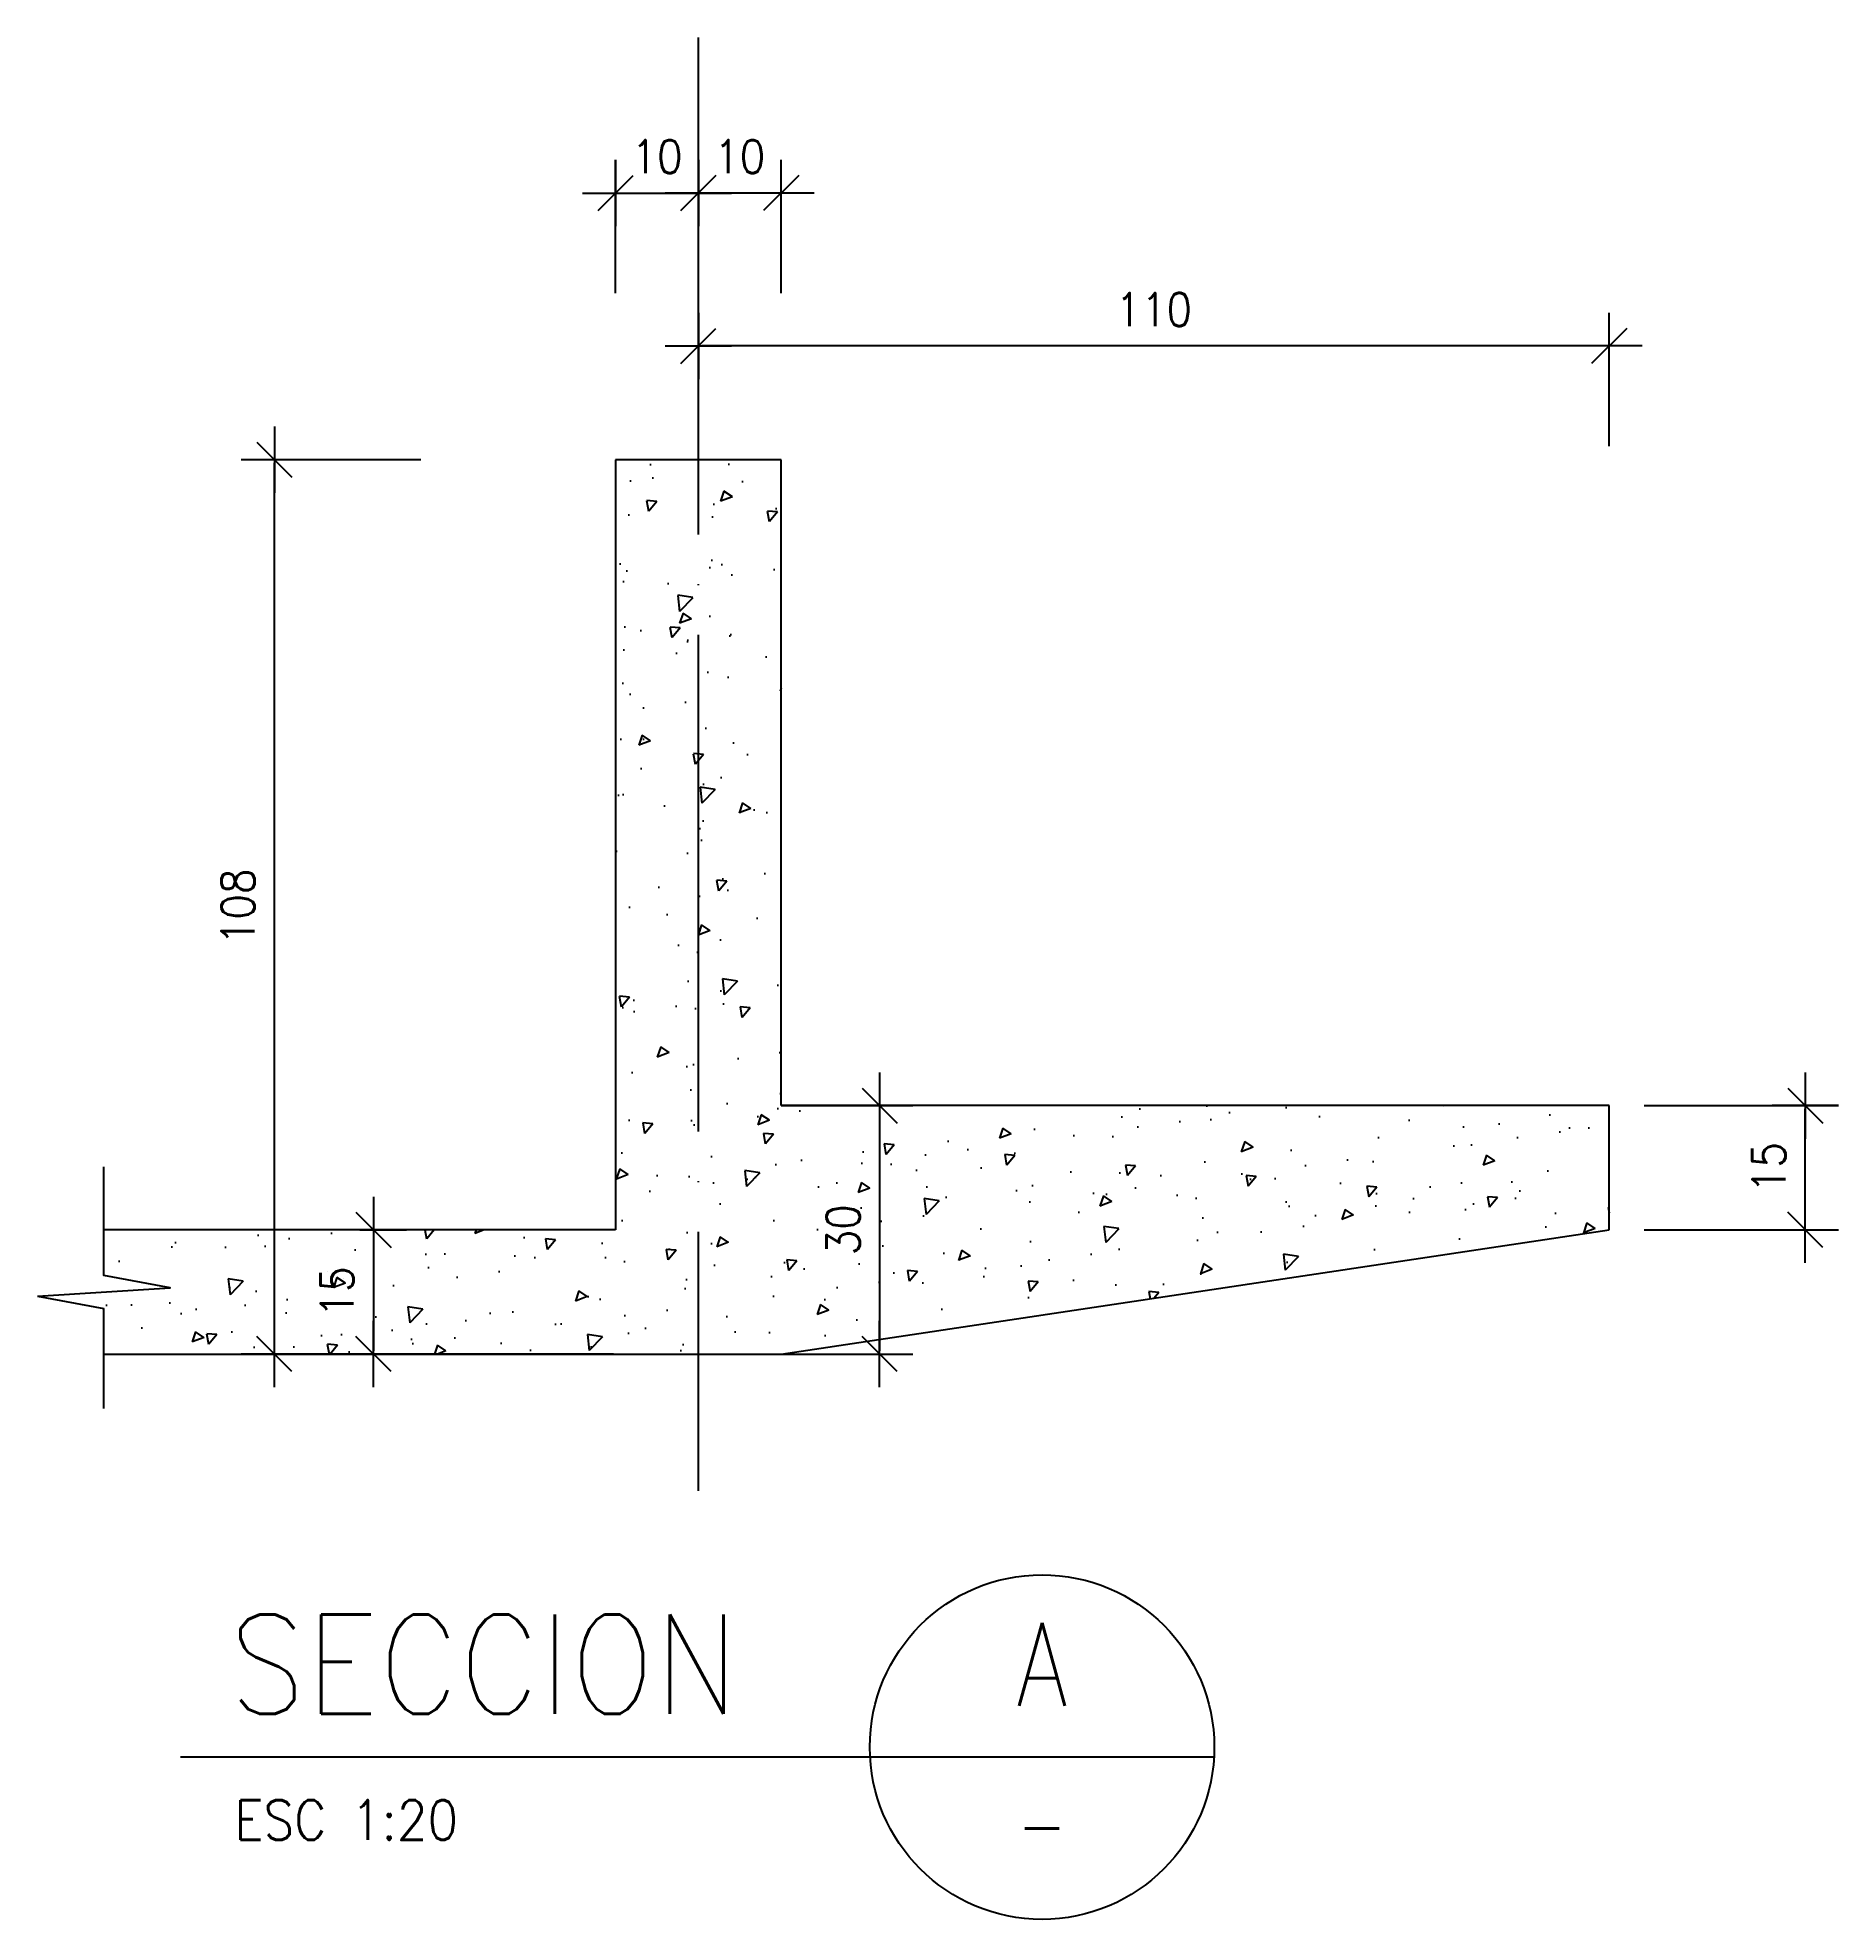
# Model space of a CAD drawing. Extents: x 2589 to 11482, y 3653 to 11529.
# Drawn here: x 8640.5 to 8858, y 4510 to 4737.2 of the extents above; entities that cross this region are included whole.
import ezdxf
from ezdxf.enums import TextEntityAlignment as Align

# ---------------------------------------------------------------- set-up
doc = ezdxf.new("R2010")
doc.units = 0
doc.header["$LTSCALE"] = 60
doc.linetypes.add('EJES', pattern=[3, 2.5, -0.25, 0, -0.25])
doc.layers.get('0').update_dxf_attribs({"linetype": 'CONTINUOUS'})
doc.layers.get('DEFPOINTS').update_dxf_attribs({"linetype": 'CONTINUOUS'})
for name, color, linetype in [('COTAS', 3, 'CONTINUOUS'), ('EJES', 1, 'EJES'), ('SECCION', 1, 'CONTINUOUS'), ('TITULO', 6, 'CONTINUOUS')]:
    doc.layers.add(name, color=color, linetype=linetype)
doc.styles.add('COTAS', font='romans.shx', dxfattribs={"width": 0.9})
doc.dimstyles.new('20', dxfattribs={"dimscale": 0.4, "dimtxt": 10, "dimasz": 1, "dimexe": 10, "dimexo": 0, "dimgap": 6, "dimtad": 1, "dimdec": 3, "dimdsep": 46, "dimtxsty": 'COTAS', "dimblk": '$COTA$', "dimcen": 0.09, "dimdle": 10, "dimclrd": 256, "dimclre": 256, "dimclrt": 2, "dimadec": 0, "dimazin": 0, "dimtfac": 1, "dimtdec": 3, "dimtmove": 0, "dimatfit": 2, "dimfxl": 1, "dimtolj": 1, "dimarcsym": 0})

msp = doc.modelspace()

# ---------------------------------------------------------------- blocks, each defined once
blk = doc.blocks.new('*U219')
at = {"layer": 'TITULO'}
blk.add_line((124.82, 0), (0, 0), dxfattribs=at)
at = {"layer": 'TITULO', "color": 1}
blk.add_circle((104.05, 1.2), 20.8, dxfattribs=at)
at = {"layer": 'TITULO', "style": 'COTAS', "width": 0.9}
blk.add_attdef('TITULO', (5.87, 5.2), '', height=12, dxfattribs=at)
at = {"layer": 'TITULO', "style": 'COTAS', "width": 0.8}
blk.add_attdef('SECCION', text='', height=12, dxfattribs=at).set_placement((104.05, 11.2), align=Align.MIDDLE)
at = {"layer": 'TITULO', "color": 2, "style": 'COTAS', "width": 0.9}
blk.add_attdef('ESCALA', (6.51, -10), '', height=4.8, dxfattribs=at)
blk.add_attdef('PLANO', text='', height=6, dxfattribs=at).set_placement((104.05, -8.2), align=Align.MIDDLE)
blk = doc.blocks.new('$COTA$')
at = {"layer": 'COTAS'}
for p, q in [((0, -10), (0, 10)), ((10, 0), (-10, 0)), ((5.3, 5.3), (-5.3, -5.3))]:
    blk.add_line(p, q, dxfattribs=at)
blk = doc.blocks.new('*D220')
at = {"layer": 'COTAS', "lineweight": -2, "transparency": 16777216}
for p, q in [((8834.54, 4608.27), (8858.01, 4608.27)), ((8854.01, 4593.67), (8854.01, 4607.87)), ((8834.54, 4593.27), (8858.01, 4593.27))]:
    blk.add_line(p, q, dxfattribs=at)
at = {"layer": 'DEFPOINTS', "color": 0, "transparency": 16777216}
for p in [(8834.54, 4608.27), (8854.01, 4608.27), (8834.54, 4593.27)]:
    blk.add_point(p, dxfattribs=at)
at = {"layer": 'COTAS', "lineweight": -2, "transparency": 16777216, "xscale": 0.4, "yscale": 0.4, "zscale": 0.4}
for p, rotation in [((8854.01, 4608.27), 90), ((8854.01, 4593.27), 270)]:
    blk.add_blockref('$COTA$', p, dxfattribs=dict(at, rotation=rotation))
at = {"layer": 'COTAS', "color": 2, "transparency": 16777216, "insert": (8849.61, 4600.77), "char_height": 4, "attachment_point": 5, "rotation": 90, "style": 'COTAS'}
blk.add_mtext('\\A1;15', dxfattribs=at)
blk = doc.blocks.new('*D221')
at = {"layer": 'COTAS', "lineweight": -2, "transparency": 16777216}
for p, q in [((8730.33, 4608.27), (8746.22, 4608.27)), ((8742.22, 4607.87), (8742.22, 4578.67)), ((8730.33, 4578.27), (8746.22, 4578.27))]:
    blk.add_line(p, q, dxfattribs=at)
at = {"layer": 'DEFPOINTS', "color": 0, "transparency": 16777216}
for p in [(8730.33, 4608.27), (8730.33, 4578.27), (8742.22, 4578.27)]:
    blk.add_point(p, dxfattribs=at)
at = {"layer": 'COTAS', "lineweight": -2, "transparency": 16777216, "xscale": 0.4, "yscale": 0.4, "zscale": 0.4}
for p, rotation in [((8742.22, 4608.27), 90), ((8742.22, 4578.27), 270)]:
    blk.add_blockref('$COTA$', p, dxfattribs=dict(at, rotation=rotation))
at = {"layer": 'COTAS', "color": 2, "transparency": 16777216, "insert": (8737.82, 4593.27), "char_height": 4, "attachment_point": 5, "rotation": 90, "style": 'COTAS'}
blk.add_mtext('\\A1;30', dxfattribs=at)
blk = doc.blocks.new('*D222')
at = {"layer": 'COTAS', "lineweight": -2, "transparency": 16777216}
for p, q in [((8679.43, 4593.27), (8685.1, 4593.27)), ((8681.1, 4592.87), (8681.1, 4578.67)), ((8679.43, 4578.27), (8685.1, 4578.27))]:
    blk.add_line(p, q, dxfattribs=at)
at = {"layer": 'DEFPOINTS', "color": 0, "transparency": 16777216}
for p in [(8679.43, 4593.27), (8679.43, 4578.27), (8681.1, 4578.27)]:
    blk.add_point(p, dxfattribs=at)
at = {"layer": 'COTAS', "lineweight": -2, "transparency": 16777216, "xscale": 0.4, "yscale": 0.4, "zscale": 0.4}
for p, rotation in [((8681.1, 4593.27), 90), ((8681.1, 4578.27), 270)]:
    blk.add_blockref('$COTA$', p, dxfattribs=dict(at, rotation=rotation))
at = {"layer": 'COTAS', "color": 2, "transparency": 16777216, "insert": (8676.7, 4585.77), "char_height": 4, "attachment_point": 5, "rotation": 90, "style": 'COTAS'}
blk.add_mtext('\\A1;15', dxfattribs=at)
blk = doc.blocks.new('*D223')
at = {"layer": 'COTAS', "lineweight": -2, "transparency": 16777216}
for p, q in [((8710.33, 4706.37), (8710.33, 4722.47)), ((8720.33, 4706.37), (8720.33, 4722.47)), ((8710.73, 4718.47), (8719.93, 4718.47))]:
    blk.add_line(p, q, dxfattribs=at)
at = {"layer": 'DEFPOINTS', "color": 0, "transparency": 16777216}
for p in [(8720.33, 4718.47), (8710.33, 4706.37), (8720.33, 4706.37)]:
    blk.add_point(p, dxfattribs=at)
at = {"layer": 'COTAS', "lineweight": -2, "transparency": 16777216, "xscale": 0.4, "yscale": 0.4, "zscale": 0.4, "rotation": 180}
blk.add_blockref('$COTA$', (8710.33, 4718.47), dxfattribs=at)
at = {"layer": 'COTAS', "lineweight": -2, "transparency": 16777216, "xscale": 0.4, "yscale": 0.4, "zscale": 0.4}
blk.add_blockref('$COTA$', (8720.33, 4718.47), dxfattribs=at)
at = {"layer": 'COTAS', "color": 2, "transparency": 16777216, "insert": (8715.33, 4722.87), "char_height": 4, "attachment_point": 5, "style": 'COTAS'}
blk.add_mtext('\\A1;10', dxfattribs=at)
blk = doc.blocks.new('*D224')
at = {"layer": 'COTAS', "lineweight": -2, "transparency": 16777216}
for p, q in [((8720.33, 4706.37), (8720.33, 4722.47)), ((8730.33, 4706.37), (8730.33, 4722.47)), ((8729.93, 4718.47), (8720.73, 4718.47))]:
    blk.add_line(p, q, dxfattribs=at)
at = {"layer": 'DEFPOINTS', "color": 0, "transparency": 16777216}
for p in [(8720.33, 4718.47), (8720.33, 4706.37), (8730.33, 4706.37)]:
    blk.add_point(p, dxfattribs=at)
at = {"layer": 'COTAS', "lineweight": -2, "transparency": 16777216, "xscale": 0.4, "yscale": 0.4, "zscale": 0.4, "rotation": 180}
blk.add_blockref('$COTA$', (8720.33, 4718.47), dxfattribs=at)
at = {"layer": 'COTAS', "lineweight": -2, "transparency": 16777216, "xscale": 0.4, "yscale": 0.4, "zscale": 0.4}
blk.add_blockref('$COTA$', (8730.33, 4718.47), dxfattribs=at)
at = {"layer": 'COTAS', "color": 2, "transparency": 16777216, "insert": (8725.33, 4722.87), "char_height": 4, "attachment_point": 5, "style": 'COTAS'}
blk.add_mtext('\\A1;10', dxfattribs=at)
blk = doc.blocks.new('*D225')
at = {"layer": 'COTAS', "lineweight": -2, "transparency": 16777216}
for p, q in [((8720.33, 4687.91), (8720.33, 4704)), ((8830.33, 4687.91), (8830.33, 4704)), ((8829.93, 4700), (8720.73, 4700))]:
    blk.add_line(p, q, dxfattribs=at)
at = {"layer": 'DEFPOINTS', "color": 0, "transparency": 16777216}
for p in [(8720.33, 4700), (8720.33, 4687.91), (8830.33, 4687.91)]:
    blk.add_point(p, dxfattribs=at)
at = {"layer": 'COTAS', "lineweight": -2, "transparency": 16777216, "xscale": 0.4, "yscale": 0.4, "zscale": 0.4, "rotation": 180}
blk.add_blockref('$COTA$', (8720.33, 4700), dxfattribs=at)
at = {"layer": 'COTAS', "lineweight": -2, "transparency": 16777216, "xscale": 0.4, "yscale": 0.4, "zscale": 0.4}
blk.add_blockref('$COTA$', (8830.33, 4700), dxfattribs=at)
at = {"layer": 'COTAS', "color": 2, "transparency": 16777216, "insert": (8775.33, 4704.4), "char_height": 4, "attachment_point": 5, "style": 'COTAS'}
blk.add_mtext('\\A1;110', dxfattribs=at)
blk = doc.blocks.new('*D226')
at = {"layer": 'COTAS', "lineweight": -2, "transparency": 16777216}
for p, q in [((8686.8, 4686.27), (8665.13, 4686.27)), ((8669.13, 4578.67), (8669.13, 4685.87)), ((8710.07, 4578.27), (8665.13, 4578.27))]:
    blk.add_line(p, q, dxfattribs=at)
at = {"layer": 'DEFPOINTS', "color": 0, "transparency": 16777216}
for p in [(8669.13, 4686.27), (8686.8, 4686.27), (8710.07, 4578.27)]:
    blk.add_point(p, dxfattribs=at)
at = {"layer": 'COTAS', "lineweight": -2, "transparency": 16777216, "xscale": 0.4, "yscale": 0.4, "zscale": 0.4}
for p, rotation in [((8669.13, 4686.27), 90), ((8669.13, 4578.27), 270)]:
    blk.add_blockref('$COTA$', p, dxfattribs=dict(at, rotation=rotation))
at = {"layer": 'COTAS', "color": 2, "transparency": 16777216, "insert": (8664.73, 4632.27), "char_height": 4, "attachment_point": 5, "rotation": 90, "style": 'COTAS'}
blk.add_mtext('\\A1;108', dxfattribs=at)

# ---------------------------------------------------------------- dimensions: what is measured, and where the dimension line sits
at = {"layer": 'COTAS'}
dim = msp.add_linear_dim(base=(8720.32567329, 4718.46892921), p1=(8710.32567329, 4706.37128004), p2=(8720.32567329, 4706.37128004), dimstyle='20', dxfattribs=at)
dim.commit()
dim.dimension.update_dxf_attribs({"geometry": '*D223', "text_midpoint": (8715.32567329, 4718.46892921), "dimtype": 160})
for base, p1, p2, picture, middle in [((8720.32567329, 4718.46892921), (8730.32567329, 4706.37128004), (8720.32567329, 4706.37128004), '*D224', (8725.32567329, 4718.46892921)), ((8720.32567329, 4700.00490309), (8830.32567329, 4687.90725392), (8720.32567329, 4687.90725392), '*D225', (8775.32567329, 4700.00490309))]:
    dim = msp.add_linear_dim(base=base, p1=p1, p2=p2, angle=180, dimstyle='20', dxfattribs=at)
    dim.commit()
    dim.dimension.update_dxf_attribs({"geometry": picture, "text_midpoint": middle, "dimtype": 160})
for base, p1, p2, picture, middle in [((8669.13015806, 4686.26648595), (8710.06742479, 4578.26648595), (8686.80495893, 4686.26648595), '*D226', (8664.73015806, 4632.26648595)), ((8742.21990292, 4578.26648595), (8730.32567329, 4608.26648595), (8730.32567329, 4578.26648595), '*D221', (8737.81990292, 4593.26648595)), ((8854.00838987, 4608.26648595), (8834.54397256, 4593.26648595), (8834.54397256, 4608.26648595), '*D220', (8849.60838987, 4600.76648595)), ((8681.09796588, 4578.26648595), (8679.42914008, 4593.26648595), (8679.42914008, 4578.26648595), '*D222', (8676.69796588, 4585.76648595))]:
    dim = msp.add_linear_dim(base=base, p1=p1, p2=p2, angle=90, dimstyle='20', dxfattribs=at)
    dim.commit()
    dim.dimension.update_dxf_attribs({"geometry": picture, "text_midpoint": middle})

# ---------------------------------------------------------------- hatches: boundary and pattern name
at = {"layer": 'SECCION'}
h = msp.add_hatch(dxfattribs=at)
h.set_pattern_fill('AR-CONC', color=9, scale=0.08, angle=-180)
h.paths.add_polyline_path([(8830.32567329, 4593.26648595), (8830.32567329, 4608.26648595), (8730.32567329, 4608.26648595), (8730.32567329, 4578.26648595)])
h.paths.add_polyline_path([(8730.32567329, 4578.26648595), (8730.32567329, 4686.26648595), (8720.32567329, 4686.26648595), (8720.32567329, 4578.26648595)])
h.paths.add_polyline_path([(8720.32567329, 4578.26648595), (8720.32567329, 4686.26648595), (8710.32567329, 4686.26648595), (8710.32567329, 4593.26648595), (8710.32567329, 4578.26648595)])
h.paths.add_polyline_path([(8710.32567329, 4578.26648595), (8710.32567329, 4593.26648595), (8648.53260686, 4593.26648595), (8648.53260686, 4587.76648595), (8656.53260686, 4586.26648595), (8640.53260686, 4585.26648595), (8648.53260686, 4583.76648595), (8648.53260686, 4578.26648595)])

# ---------------------------------------------------------------- linework, layer by layer
at = {"layer": 'EJES', "ltscale": 0.4}
msp.add_lwpolyline([(8720.32567329, 4737.23249727), (8720.32567329, 4561.77091957)], dxfattribs=at)
at = {"layer": 'SECCION', "color": 9}
msp.add_line((8640.53260686, 4585.26648595), (8648.53260686, 4583.76648595), dxfattribs=at)
at = {"layer": 'SECCION', "color": 6}
for points in [[(8730.32567329, 4686.26648595), (8710.32567329, 4686.26648595)], [(8710.32567329, 4686.26648595), (8710.32567329, 4593.26648595)], [(8730.32567329, 4608.26648595), (8730.32567329, 4686.26648595)], [(8830.32567329, 4608.26648595), (8730.32567329, 4608.26648595)], [(8830.32567329, 4593.26648595), (8830.32567329, 4608.26648595)], [(8710.32567329, 4593.26648595), (8648.53260686, 4593.26648595)], [(8730.32567329, 4578.26648595), (8830.32567329, 4593.26648595)], [(8648.53260686, 4578.26648595), (8730.32567329, 4578.26648595)]]:
    msp.add_lwpolyline(points, dxfattribs=at)
at = {"layer": 'SECCION', "color": 9}
for points in [[(8640.53260686, 4585.26648595), (8656.53260686, 4586.26648595), (8648.53260686, 4587.76648595), (8648.53260686, 4600.86471756)], [(8648.53260686, 4571.67650179), (8648.53260686, 4583.76648595)]]:
    msp.add_lwpolyline(points, dxfattribs=at)

# ---------------------------------------------------------------- block references
ref = msp.add_blockref('*U219', (8657.78235584, 4529.60467044))
ref.add_attrib('TITULO', 'SECCION', (8663.65341318, 4534.80467034), dxfattribs={"layer": 'TITULO', "height": 11.999999778, "style": 'COTAS', "width": 0.9})
ref.add_attrib('SECCION', 'A', dxfattribs={"layer": 'TITULO', "height": 10, "style": 'COTAS', "width": 0.8}).set_placement((8761.83300046, 4540.80467023), align=Align.MIDDLE)
ref.add_attrib('PLANO', '-', dxfattribs={"layer": 'TITULO', "color": 2, "height": 5.99999989, "style": 'COTAS', "width": 0.9}).set_placement((8761.83300046, 4521.40467059), align=Align.MIDDLE)
ref.add_attrib('ESCALA', 'ESC 1:20', (8664.29052384, 4519.60467062), dxfattribs={"layer": 'TITULO', "color": 2, "height": 4.799999911, "style": 'COTAS', "width": 0.9})

msp.set_redraw_order([(e.dxf.handle, doc.entitydb.next_handle()) for e in msp.query("TEXT MTEXT ATTDEF DIMENSION ARC_DIMENSION")])  # texts and dimensions are drawn at this point

doc.saveas('drawing.dxf')
